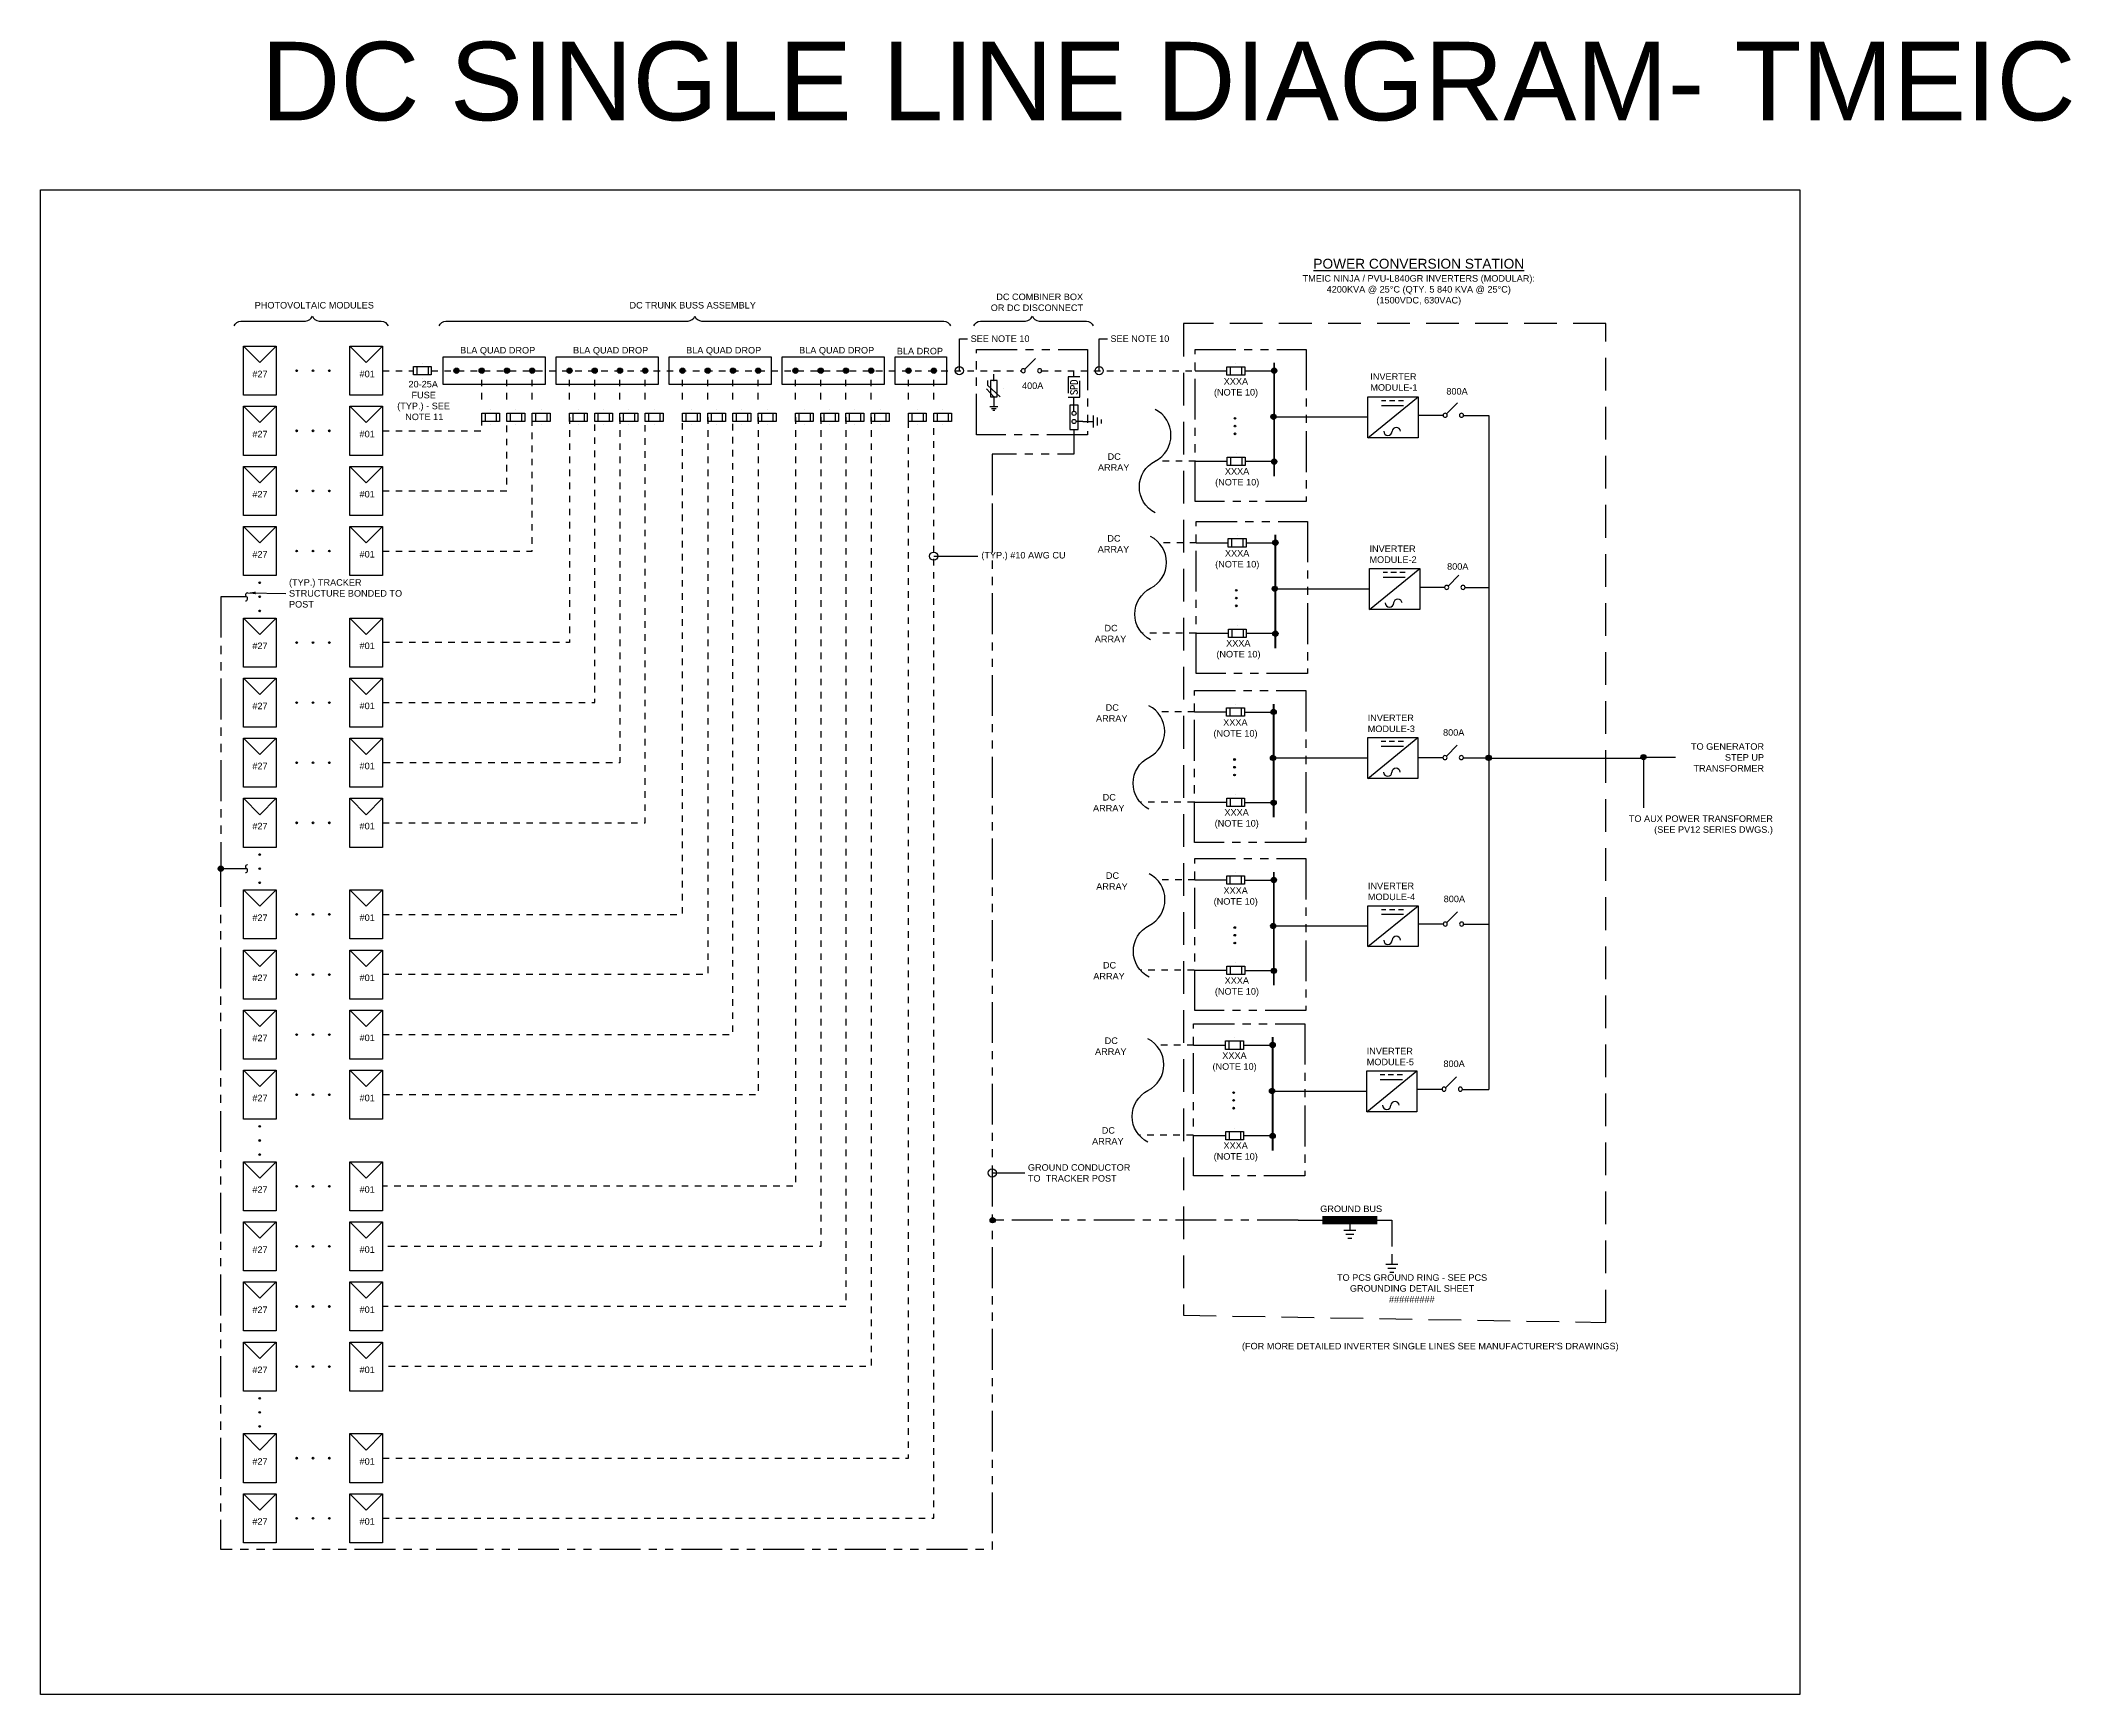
# Model space of a CAD drawing. Header units: feet. Extents: x -17 to 369, y -41 to 98.
# Drawn here: x 94.24 to 125.3, y 0 to 25.29 of the extents above; entities that cross this region are included whole.
import ezdxf

# ---------------------------------------------------------------- set-up
doc = ezdxf.new("R2010")
doc.units = ezdxf.units.FT
doc.header["$MEASUREMENT"] = 0
for name, pattern in [('DASHED', [0.75, 0.5, -0.25]), ('DASHED2', [0.375, 0.25, -0.125]), ('HIDDEN', [0.375, 0.25, -0.125]), ('HIDDEN4', [0.0935, 0.0625, -0.031]), ('PHANTOM2', [1.25, 0.625, -0.125, 0.125, -0.125, 0.125, -0.125])]:
    doc.linetypes.add(name, pattern=pattern)
for name, color, linetype in [('E-1LIN', 4, 'Continuous'), ('E-CABL', 133, 'HIDDEN4'), ('E-ELEC-BRDR', 171, 'DASHED2'), ('E-HVMV-EQUP', 91, 'Continuous'), ('E-LV-BUS', 32, 'Continuous'), ('E-LV-EQUP', 211, 'Continuous'), ('E-PROD-COND-06F', 4, 'Continuous'), ('E-PROD-COND-06FC', 4, 'Continuous'), ('E-TEXT', 7, 'Continuous'), ('G-ANNO-TEXT', 1, 'Continuous')]:
    doc.layers.add(name, color=color, linetype=linetype)
doc.layers.add('G-TABL', color=7, linetype='Continuous', lineweight=40)
doc.styles.add('FSLR_Notes', font='Simplex.shx', dxfattribs={"width": 0.8, "height": 0.109375})
doc.styles.add('NEI-A', font='arial.ttf')
doc.styles.add('T10', font='romans.shx', dxfattribs={"height": 0.1})
doc.dimstyles.new('NEI-A', dxfattribs={"dimtxt": 0.1, "dimasz": 0.125, "dimexe": 0.0625, "dimexo": 0.0625, "dimgap": 0.0625, "dimtad": 0, "dimtih": 1, "dimtoh": 1, "dimdec": 4, "dimzin": 3, "dimdsep": 46, "dimlunit": 4, "dimtxsty": 'NEI-A', "dimcen": 0, "dimadec": 0, "dimazin": 0, "dimtfac": 0.75, "dimtdec": 4, "dimtofl": 0, "dimtmove": 0, "dimatfit": 3, "dimfxl": 1, "dimfrac": 1, "dimtolj": 1, "dimtzin": 0, "dimarcsym": 0})

msp = doc.modelspace()

# ---------------------------------------------------------------- texts
at = {"layer": 'Defpoints', "color": 1, "insert": (111.491, 24.055), "char_height": 1.2, "attachment_point": 8, "style": 'NEI-A'}
msp.add_mtext('DC SINGLE LINE DIAGRAM- TMEIC', dxfattribs=at)
at = {"layer": 'G-ANNO-TEXT', "char_height": 0.15, "attachment_point": 2, "style": 'NEI-A'}
for s, insert in [('{\\LPOWER CONVERSION STATION\\P\\H0.66667x;\\lTMEIC NINJA / PVU-L840GR \\H1.00001x;INVERTERS (MODULAR):\\P4200KVA @ 25%%DC (QTY. 5 840 KVA @ 25\\H1x;%%DC)\\P(1500VDC, 630VAC)}', (115.321, 21.954)), ("{\\H0.66667x;(FOR MORE DETAILED INVERTER SINGLE LINES SEE MANUFACTURER'S DRAWINGS)}", (115.497, 5.376))]:
    msp.add_mtext(s, dxfattribs=dict(at, insert=insert))
at = {"layer": 'G-ANNO-TEXT', "char_height": 0.1, "style": 'NEI-A'}
for s, insert, width, attachment_point in [('PHOTOVOLTAIC MODULES', (99.339, 21.243), 1.81785, 6), ('DC TRUNK BUSS ASSEMBLY', (105.181, 21.243), 1.93286, 6), ('DC COMBINER BOX OR DC DISCONNECT', (110.186, 21.288), 1.41075, 6), ('BLA QUAD DROP', (101.806, 20.542), 1.14384, 6), ('BLA QUAD DROP', (103.534, 20.542), 1.14384, 6), ('BLA QUAD DROP', (105.263, 20.542), 1.14384, 6), ('BLA QUAD DROP', (106.991, 20.542), 1.14384, 6), ('BLA DROP', (108.044, 20.542), 0.70141, 6), ('SEE NOTE 10', (108.466, 20.732), 0.90455, 4), ('SEE NOTE 10', (110.605, 20.732), 1.05707, 4), ('\\A1;\\pi0.11643;#27 ', (97.363, 20.192), 0.45816, 4), ('\\A1;\\pi0.12608;#01 ', (98.993, 20.192), 0.45816, 4), ('\\A1;INVERTER MODULE-1', (114.58, 20.069), 0.70557, 4), ('\\A1;\\pi0.2194;20-25A\\P\\pi0.26589;FUSE\\P\\pi0.04706;(TYP.) - SEE \\P\\pi0.16971;NOTE 11', (99.648, 19.786), 0.88539, 4), ('\\A1;\\pi-0.04469;400A', (109.297, 20.012), 0.23531, 4), ('\\A1;\\pi0.14948;XXXA\\P\\pi0;{\\A0;(NOTE 10)}', (112.188, 19.981), 0.67126, 4), ('\\A1;\\pi0.17523;800A', (115.568, 19.927), 0.67126, 4), ('\\A1;\\pi0.11643;#27 ', (97.363, 19.273), 0.45816, 4), ('\\A1;\\pi0.12608;#01 ', (98.993, 19.273), 0.45816, 4), ('\\A1;\\pi0.02492;DC\\P\\pi-0.12245;ARRAY ', (110.536, 18.846), 0.23531, 4), ('\\A1;\\pi0.14948;XXXA\\P\\pi0;{\\A0;(NOTE 10)}', (112.206, 18.606), 0.67126, 4), ('\\A1;\\pi0.11643;#27 ', (97.363, 18.354), 0.45816, 4), ('\\A1;\\pi0.12608;#01 ', (98.993, 18.354), 0.45816, 4), ('\\A1;\\pi0.02492;DC\\P\\pi-0.12245;ARRAY ', (110.533, 17.595), 0.23531, 4), ('\\A1;\\pi0.11643;#27 ', (97.363, 17.435), 0.45816, 4), ('\\A1;\\pi0.12608;#01 ', (98.993, 17.435), 0.45816, 4), ('\\A1;\\pi0.14948;XXXA\\P\\pi0;{\\A0;(NOTE 10)}', (112.207, 17.352), 0.67126, 4), ('\\A1;INVERTER MODULE-2', (114.567, 17.436), 0.70557, 4), ('\\A1;\\pi0.17523;800A', (115.579, 17.248), 0.67126, 4), ('(TYP.) TRACKER STRUCTURE BONDED TO POST', (98.04, 16.837), 2.00366, 4), ('\\A1;\\pi0.02492;DC\\P\\pi-0.12245;ARRAY ', (110.488, 16.223), 0.23531, 4), ('\\A1;\\pi0.11643;#27 ', (97.363, 16.035), 0.45816, 4), ('\\A1;\\pi0.12608;#01 ', (98.993, 16.035), 0.45816, 4), ('\\A1;\\pi0.14948;XXXA\\P\\pi0;{\\A0;(NOTE 10)}', (112.225, 15.976), 0.67126, 4), ('\\A1;\\pi0.11643;#27 ', (97.363, 15.116), 0.45816, 4), ('\\A1;\\pi0.12608;#01 ', (98.993, 15.116), 0.45816, 4), ('\\A1;\\pi0.02492;DC\\P\\pi-0.12245;ARRAY ', (110.507, 15.008), 0.23531, 4), ('\\A1;\\pi0.14948;XXXA\\P\\pi0;{\\A0;(NOTE 10)}', (112.18, 14.765), 0.67126, 4), ('\\A1;INVERTER MODULE-3', (114.54, 14.849), 0.70557, 4), ('\\A1;\\pi0.17523;800A', (115.517, 14.709), 0.67126, 4), ('TO GENERATOR STEP UP TRANSFORMER', (120.602, 14.328), 1.18112, 6), ('\\A1;\\pi0.11643;#27 ', (97.363, 14.197), 0.45816, 4), ('\\A1;\\pi0.12608;#01 ', (98.993, 14.197), 0.45816, 4), ('\\A1;\\pi0.02492;DC\\P\\pi-0.12245;ARRAY ', (110.461, 13.636), 0.23531, 4), ('\\A1;\\pi0.14948;XXXA\\P\\pi0;{\\A0;(NOTE 10)}', (112.199, 13.389), 0.67126, 4), ('TO AUX POWER TRANSFORMER (SEE PV12 SERIES DWGS.)', (120.738, 13.294), 2.20346, 6), ('\\A1;\\pi0.11643;#27 ', (97.363, 13.278), 0.45816, 4), ('\\A1;\\pi0.12608;#01 ', (98.993, 13.278), 0.45816, 4), ('\\A1;\\pi0.02492;DC\\P\\pi-0.12245;ARRAY ', (110.51, 12.438), 0.23531, 4), ('\\A1;\\pi0.14948;XXXA\\P\\pi0;{\\A0;(NOTE 10)}', (112.184, 12.195), 0.67126, 4), ('\\A1;INVERTER MODULE-4', (114.543, 12.279), 0.70557, 4), ('\\A1;\\pi0.17523;800A', (115.527, 12.164), 0.67126, 4), ('\\A1;\\pi0.11643;#27 ', (97.363, 11.877), 0.45816, 4), ('\\A1;\\pi0.12608;#01 ', (98.993, 11.877), 0.45816, 4), ('\\A1;\\pi0.02492;DC\\P\\pi-0.12245;ARRAY ', (110.465, 11.067), 0.23531, 4), ('\\A1;\\pi0.11643;#27 ', (97.363, 10.958), 0.45816, 4), ('\\A1;\\pi0.12608;#01 ', (98.993, 10.958), 0.45816, 4), ('\\A1;\\pi0.14948;XXXA\\P\\pi0;{\\A0;(NOTE 10)}', (112.202, 10.819), 0.67126, 4), ('\\A1;\\pi0.11643;#27 ', (97.363, 10.039), 0.45816, 4), ('\\A1;\\pi0.12608;#01 ', (98.993, 10.039), 0.45816, 4), ('\\A1;\\pi0.02492;DC\\P\\pi-0.12245;ARRAY ', (110.492, 9.913), 0.23531, 4), ('\\A1;\\pi0.14948;XXXA\\P\\pi0;{\\A0;(NOTE 10)}', (112.166, 9.67), 0.67126, 4), ('\\A1;INVERTER MODULE-5', (114.525, 9.754), 0.70557, 4), ('\\A1;\\pi0.17523;800A', (115.523, 9.643), 0.67126, 4), ('\\A1;\\pi0.11643;#27 ', (97.363, 9.12), 0.45816, 4), ('\\A1;\\pi0.12608;#01 ', (98.993, 9.12), 0.45816, 4), ('\\A1;\\pi0.02492;DC\\P\\pi-0.12245;ARRAY ', (110.447, 8.542), 0.23531, 4), ('\\A1;\\pi0.14948;XXXA\\P\\pi0;{\\A0;(NOTE 10)}', (112.184, 8.295), 0.67126, 4), ('GROUND CONDUCTOR TO  TRACKER POST', (109.342, 7.974), 1.56689, 4), ('\\A1;\\pi0.11643;#27 ', (97.363, 7.72), 0.45816, 4), ('\\A1;\\pi0.12608;#01 ', (98.993, 7.72), 0.45816, 4), ('\\A1;\\pi0.05081;GROUND BUS', (113.763, 7.425), 1.03381, 4), ('\\A1;\\pi0.11643;#27 ', (97.363, 6.801), 0.45816, 4), ('\\A1;\\pi0.12608;#01 ', (98.993, 6.801), 0.45816, 4), ('\\A1;\\pi0.14194;TO PCS GROUND RING - SEE PCS \\P\\pi0.33969;GROUNDING DETAIL SHEET \\P\\pi0.93741;#########', (113.928, 6.208), 2.57086, 4), ('\\A1;\\pi0.11643;#27 ', (97.363, 5.882), 0.45816, 4), ('\\A1;\\pi0.12608;#01 ', (98.993, 5.882), 0.45816, 4), ('\\A1;\\pi0.11643;#27 ', (97.363, 4.963), 0.45816, 4), ('\\A1;\\pi0.12608;#01 ', (98.993, 4.963), 0.45816, 4), ('\\A1;\\pi0.11643;#27 ', (97.363, 3.562), 0.45816, 4), ('\\A1;\\pi0.12608;#01 ', (98.993, 3.562), 0.45816, 4), ('\\A1;\\pi0.11643;#27 ', (97.363, 2.644), 0.45816, 4), ('\\A1;\\pi0.12608;#01 ', (98.993, 2.644), 0.45816, 4)]:
    msp.add_mtext(s, dxfattribs=dict(at, insert=insert, width=width, attachment_point=attachment_point))
at = {"layer": 'G-TABL', "insert": (109.992, 20.106), "char_height": 0.1094, "attachment_point": 3, "rotation": 90, "style": 'FSLR_Notes'}
msp.add_mtext_dynamic_manual_height_columns('SPD', width=0.02378, gutter_width=0.547, heights=[0], dxfattribs=at)

# ---------------------------------------------------------------- blocks, each defined once
blk = doc.blocks.new('03')
at = {"linetype": 'Continuous'}
h = blk.add_hatch(color=256, dxfattribs=at)
h.dxf.hatch_style = 1
h.paths.add_polyline_path([(-0.04, 0, 1), (0.04, 0, 1)])
blk.add_circle((0, 0), 0.04, dxfattribs=at)
blk = doc.blocks.new('E-017')
blk.add_line((0.022, 0.053), (0.188, 0.219))
for centre in [(0, 0.281), (0, 0.031)]:
    blk.add_circle(centre, 0.0312)
blk = doc.blocks.new('*U31')
at = {"color": 0}
for points in [[(-0.112, 0.125), (0, 0)], [(0, 0), (0, -0.144)], [(-0.06, -0.144), (0.06, -0.144)], [(-0.036, -0.174), (0.036, -0.174)], [(-0.015, -0.203), (0.015, -0.203)]]:
    blk.add_lwpolyline(points, dxfattribs=at)
blk = doc.blocks.new('*U29')
at = {"color": 0}
for p in [(0, 0), (0, -0.25)]:
    blk.add_point(p, dxfattribs=at)
at = {"layer": 'Defpoints', "color": 2}
blk.add_line((0.146, -0.125), (0.146, -0.125), dxfattribs=at)
at = {"layer": 'E-HVMV-EQUP', "color": 0}
blk.add_lwpolyline([(-0.096, 0), (-0.096, -0.069), (0.096, -0.25)], dxfattribs=at)
blk.add_lwpolyline([(0.05, 0), (-0.05, 0), (-0.05, -0.25), (0.05, -0.25)], close=True, dxfattribs=at)
blk.add_blockref('*U31', (0, -0.25))
blk = doc.blocks.new('1-LINE - FUSE')
at = {"layer": 'Defpoints', "color": 2}
for p, q in [((-0.114, 0.137), (-0.114, 0.137)), ((0.114, 0.137), (0.114, 0.137))]:
    blk.add_line(p, q, dxfattribs=at)
at = {"layer": 'E-HVMV-EQUP', "color": 0}
for p, q in [((-0.064, 0.223), (0.064, 0.223)), ((-0.064, 0.05), (0.064, 0.05))]:
    blk.add_line(p, q, dxfattribs=at)
blk.add_lwpolyline([(0.064, 0), (-0.064, 0), (-0.064, 0.273), (0.064, 0.273)], close=True, dxfattribs=at)
blk = doc.blocks.new('E-015')
for p, q in [((0, 0), (0, -0.15625)), ((-0.09375, -0.15625), (0.09375, -0.15625)), ((-0.0625, -0.21875), (0.0625, -0.21875)), ((-0.03125, -0.28125), (0.03125, -0.28125))]:
    blk.add_line(p, q)
blk = doc.blocks.new('E-005')
blk.add_line((-0.384, 0), (0.384, 0.625))
blk.add_lwpolyline([(0.384, 0), (-0.384, 0), (-0.384, 0.625), (0.384, 0.625)], close=True)
at = {"layer": 'E-TEXT'}
for p, q in [((-0.108, 0.564), (-0.177, 0.564)), ((0.163, 0.488), (-0.177, 0.488)), ((0.028, 0.564), (-0.056, 0.564)), ((0.163, 0.564), (0.082, 0.564))]:
    blk.add_line(p, q, dxfattribs=at)
for centre, start, end in [((-0.078, 0.098), 180, 0), ((0.05, 0.093), 4.1036, 175.8964)]:
    blk.add_arc(centre, 0.0642, start, end, dxfattribs=at)
blk = doc.blocks.new('end break')
for centre, major_axis in [((0.016, 0.06), (-0.0162, -0.0604)), ((-0.016, -0.06), (0.0162, 0.0604))]:
    blk.add_ellipse(centre, major_axis=major_axis, ratio=0.75, start_param=3.141593, end_param=6.283185)
blk = doc.blocks.new('3-LINE - CONTINUATION SYMBOL')
at = {"layer": 'E-HVMV-EQUP', "color": 0}
blk.add_lwpolyline([(-0.1082, 0, -0.611301), (0, 0, 0.611301), (0.1082, 0)], format="xyb", dxfattribs=at)

# ---------------------------------------------------------------- hatches: boundary and pattern name
at = {"layer": 'E-PROD-COND-06F'}
for points in [[(98.144, 20.242, -1), (98.17, 20.242, -1)], [(98.394, 20.242, -1), (98.42, 20.242, -1)], [(98.644, 20.242, -1), (98.67, 20.242, -1)], [(98.144, 19.323, -1), (98.17, 19.323, -1)], [(98.394, 19.323, -1), (98.42, 19.323, -1)], [(98.644, 19.323, -1), (98.67, 19.323, -1)], [(112.511, 19.501, -1), (112.511, 19.527, -1)], [(112.511, 19.382, -1), (112.511, 19.408, -1)], [(112.511, 19.263, -1), (112.511, 19.29, -1)], [(98.144, 18.404, -1), (98.17, 18.404, -1)], [(98.394, 18.404, -1), (98.42, 18.404, -1)], [(98.644, 18.404, -1), (98.67, 18.404, -1)], [(98.144, 17.485, -1), (98.17, 17.485, -1)], [(98.394, 17.485, -1), (98.42, 17.485, -1)], [(98.644, 17.485, -1), (98.67, 17.485, -1)], [(97.592, 16.987, -1), (97.592, 17.013, -1)], [(97.592, 16.772, -1), (97.592, 16.798, -1)], [(112.53, 16.871, -1), (112.53, 16.897, -1)], [(112.53, 16.752, -1), (112.53, 16.778, -1)], [(97.592, 16.583, 1), (97.592, 16.556, 1)], [(112.53, 16.634, -1), (112.53, 16.66, -1)], [(98.144, 16.085, -1), (98.17, 16.085, -1)], [(98.394, 16.085, -1), (98.42, 16.085, -1)], [(98.644, 16.085, -1), (98.67, 16.085, -1)], [(98.144, 15.166, -1), (98.17, 15.166, -1)], [(98.394, 15.166, -1), (98.42, 15.166, -1)], [(98.644, 15.166, -1), (98.67, 15.166, -1)], [(112.504, 14.284, -1), (112.504, 14.31, -1)], [(98.144, 14.247, -1), (98.17, 14.247, -1)], [(98.394, 14.247, -1), (98.42, 14.247, -1)], [(98.644, 14.247, -1), (98.67, 14.247, -1)], [(112.504, 14.165, -1), (112.504, 14.191, -1)], [(112.504, 14.046, -1), (112.504, 14.073, -1)], [(98.144, 13.328, -1), (98.17, 13.328, -1)], [(98.394, 13.328, -1), (98.42, 13.328, -1)], [(98.644, 13.328, -1), (98.67, 13.328, -1)], [(97.592, 12.83, -1), (97.592, 12.856, -1)], [(97.592, 12.614, -1), (97.592, 12.641, -1)], [(97.592, 12.425, 1), (97.592, 12.399, 1)], [(98.144, 11.927, -1), (98.17, 11.927, -1)], [(98.394, 11.927, -1), (98.42, 11.927, -1)], [(98.644, 11.927, -1), (98.67, 11.927, -1)], [(112.507, 11.714, -1), (112.507, 11.74, -1)], [(112.507, 11.595, -1), (112.507, 11.622, -1)], [(112.507, 11.477, -1), (112.507, 11.503, -1)], [(98.144, 11.008, -1), (98.17, 11.008, -1)], [(98.394, 11.008, -1), (98.42, 11.008, -1)], [(98.644, 11.008, -1), (98.67, 11.008, -1)], [(98.144, 10.089, -1), (98.17, 10.089, -1)], [(98.394, 10.089, -1), (98.42, 10.089, -1)], [(98.644, 10.089, -1), (98.67, 10.089, -1)], [(98.144, 9.17, -1), (98.17, 9.17, -1)], [(98.394, 9.17, -1), (98.42, 9.17, -1)], [(98.644, 9.17, -1), (98.67, 9.17, -1)], [(112.489, 9.189, -1), (112.489, 9.215, -1)], [(112.489, 9.07, -1), (112.489, 9.097, -1)], [(97.592, 8.672, -1), (97.592, 8.699, -1)], [(112.489, 8.952, -1), (112.489, 8.978, -1)], [(97.592, 8.457, -1), (97.592, 8.483, -1)], [(97.592, 8.268, 1), (97.592, 8.241, 1)], [(98.144, 7.77, -1), (98.17, 7.77, -1)], [(98.394, 7.77, -1), (98.42, 7.77, -1)], [(98.644, 7.77, -1), (98.67, 7.77, -1)], [(98.144, 6.851, -1), (98.17, 6.851, -1)], [(98.394, 6.851, -1), (98.42, 6.851, -1)], [(98.644, 6.851, -1), (98.67, 6.851, -1)], [(98.144, 5.932, -1), (98.17, 5.932, -1)], [(98.394, 5.932, -1), (98.42, 5.932, -1)], [(98.644, 5.932, -1), (98.67, 5.932, -1)], [(98.144, 5.013, -1), (98.17, 5.013, -1)], [(98.394, 5.013, -1), (98.42, 5.013, -1)], [(98.644, 5.013, -1), (98.67, 5.013, -1)], [(97.592, 4.515, -1), (97.592, 4.541, -1)], [(97.592, 4.3, -1), (97.592, 4.326, -1)], [(97.592, 4.11, 1), (97.592, 4.084, 1)], [(98.144, 3.612, -1), (98.17, 3.612, -1)], [(98.394, 3.612, -1), (98.42, 3.612, -1)], [(98.644, 3.612, -1), (98.67, 3.612, -1)], [(98.144, 2.693, -1), (98.17, 2.693, -1)], [(98.394, 2.693, -1), (98.42, 2.693, -1)], [(98.644, 2.693, -1), (98.67, 2.693, -1)]]:
    msp.add_hatch(color=7, dxfattribs=at).paths.add_polyline_path(points)

# ---------------------------------------------------------------- linework, layer by layer
msp.add_lwpolyline([(110.109, 19.341), (110.109, 19.716), (109.984, 19.716), (109.984, 19.341)], close=True)
for centre in [(110.049, 19.591), (110.049, 19.466)]:
    msp.add_circle(centre, 0.0312)
at = {"layer": 'E-1LIN', "linetype": 'HIDDEN', "flags": 128}
for points in [[(110.047, 20.149), (110.047, 20.242)], [(110.047, 19.623), (110.047, 19.839)], [(110.184, 19.466), (110.08, 19.466)]]:
    msp.add_lwpolyline(points, dxfattribs=at)
at = {"layer": 'E-1LIN', "linetype": 'HIDDEN'}
msp.add_lwpolyline([(109.959, 20.149), (109.959, 19.839), (110.135, 19.839), (110.135, 20.149)], close=True, dxfattribs=at)
at = {"layer": 'E-CABL', "flags": 128}
for points in [[(99.472, 20.242), (99.944, 20.242)], [(100.217, 20.242), (108.822, 20.242)], [(100.988, 19.804), (100.988, 20.242)], [(101.374, 19.804), (101.374, 20.242)], [(101.76, 19.804), (101.76, 20.242)], [(102.33, 19.804), (102.33, 20.242)], [(102.716, 19.804), (102.716, 20.242)], [(103.102, 19.804), (103.102, 20.242)], [(103.489, 19.804), (103.489, 20.242)], [(104.058, 19.804), (104.058, 20.242)], [(104.445, 19.804), (104.445, 20.242)], [(104.831, 19.804), (104.831, 20.242)], [(105.217, 19.804), (105.217, 20.242)], [(105.787, 19.804), (105.787, 20.242)], [(106.173, 19.804), (106.173, 20.242)], [(106.559, 19.804), (106.559, 20.242)], [(106.946, 19.804), (106.946, 20.242)], [(107.515, 19.804), (107.515, 20.242)], [(107.902, 19.804), (107.902, 20.242)], [(108.822, 20.242), (109.24, 20.242)], [(108.822, 20.091), (108.822, 20.242)], [(109.552, 20.242), (111.899, 20.242)], [(99.472, 19.323), (100.988, 19.323), (100.988, 19.531)], [(99.472, 18.404), (101.374, 18.404), (101.374, 19.531)], [(99.472, 17.485), (101.76, 17.485), (101.76, 19.531)], [(99.472, 15.166), (102.716, 15.166), (102.716, 19.531)], [(99.472, 13.328), (103.489, 13.328), (103.489, 19.531)], [(99.472, 11.927), (104.058, 11.927), (104.058, 19.531)], [(99.472, 10.089), (104.831, 10.089), (104.831, 19.531)], [(102.33, 19.531), (102.33, 16.085), (99.472, 16.085)], [(103.102, 19.531), (103.102, 14.247), (99.472, 14.247)], [(104.445, 19.531), (104.445, 11.008), (99.472, 11.008)], [(105.217, 19.531), (105.217, 9.17), (99.472, 9.17)], [(105.787, 19.531), (105.787, 7.77), (99.472, 7.77)], [(106.173, 19.531), (106.173, 6.851), (99.472, 6.851)], [(106.559, 19.531), (106.559, 5.932), (99.472, 5.932)], [(106.946, 19.531), (106.946, 5.013), (99.472, 5.013)], [(99.472, 3.612), (107.515, 3.612), (107.515, 19.531)], [(99.472, 2.693), (107.902, 2.693), (107.902, 19.531)], [(111.903, 18.86), (111.289, 18.86)], [(111.918, 17.612), (111.344, 17.612)], [(111.907, 16.231), (111.085, 16.231)], [(111.891, 15.025), (111.317, 15.025)], [(111.881, 13.644), (111.059, 13.644)], [(111.895, 12.455), (111.321, 12.455)], [(111.884, 11.075), (111.062, 11.075)], [(111.876, 9.93), (111.303, 9.93)], [(111.866, 8.55), (111.044, 8.55)]]:
    msp.add_lwpolyline(points, dxfattribs=at)
at = {"layer": 'E-ELEC-BRDR', "linetype": 'DASHED'}
msp.add_lwpolyline([(118.183, 5.689), (118.183, 20.962), (111.721, 20.962), (111.721, 5.798)], close=True, dxfattribs=at)
at = {"layer": 'E-LV-BUS', "flags": 128}
for points in [[(111.899, 20.242), (112.387, 20.242)], [(112.661, 20.24), (113.109, 20.24)], [(113.149, 19.538), (114.543, 19.538)], [(115.311, 19.564), (115.699, 19.564)], [(116.005, 19.558), (116.393, 19.558)], [(116.392, 19.557), (116.392, 16.921)], [(111.903, 18.86), (112.391, 18.86)], [(112.665, 18.857), (113.113, 18.857)], [(111.918, 17.612), (112.406, 17.612)], [(112.679, 17.61), (113.128, 17.61)], [(113.168, 16.908), (114.562, 16.908)], [(115.334, 16.931), (115.721, 16.931)], [(116.028, 16.925), (116.392, 16.925)], [(116.392, 16.921), (116.392, 9.252)], [(111.922, 16.23), (112.41, 16.23)], [(112.683, 16.227), (113.132, 16.227)], [(111.891, 15.025), (112.38, 15.025)], [(112.653, 15.023), (113.101, 15.023)], [(113.141, 14.321), (114.535, 14.321)], [(115.308, 14.328), (115.696, 14.328)], [(116.002, 14.322), (116.39, 14.322)], [(116.392, 14.319), (118.782, 14.319)], [(118.759, 14.333), (118.759, 13.56)], [(118.759, 14.333), (119.247, 14.333)], [(111.895, 13.643), (112.384, 13.643)], [(112.657, 13.64), (113.105, 13.64)], [(111.895, 12.455), (112.383, 12.455)], [(112.656, 12.453), (113.104, 12.453)], [(113.144, 11.751), (114.539, 11.751)], [(115.311, 11.782), (115.699, 11.782)], [(116.005, 11.777), (116.393, 11.777)], [(111.898, 11.073), (112.387, 11.073)], [(112.66, 11.071), (113.108, 11.071)], [(111.876, 9.93), (112.365, 9.93)], [(112.638, 9.928), (113.086, 9.928)], [(113.126, 9.227), (114.521, 9.227)], [(115.293, 9.257), (115.681, 9.257)], [(115.987, 9.252), (116.392, 9.252)], [(111.88, 8.548), (112.369, 8.548)], [(112.642, 8.546), (113.09, 8.546)]]:
    msp.add_lwpolyline(points, dxfattribs=at)
at = {"layer": 'E-LV-EQUP', "flags": 128}
for points in [[(97.342, 20.617), (97.592, 20.367), (97.842, 20.617), (97.842, 19.867), (97.342, 19.867), (97.342, 20.617), (97.842, 20.617)], [(98.972, 20.617), (99.222, 20.367), (99.472, 20.617), (99.472, 19.867), (98.972, 19.867), (98.972, 20.617), (99.472, 20.617)], [(97.342, 19.698), (97.592, 19.448), (97.842, 19.698), (97.842, 18.948), (97.342, 18.948), (97.342, 19.698), (97.842, 19.698)], [(98.972, 19.698), (99.222, 19.448), (99.472, 19.698), (99.472, 18.948), (98.972, 18.948), (98.972, 19.698), (99.472, 19.698)], [(97.342, 18.779), (97.592, 18.529), (97.842, 18.779), (97.842, 18.029), (97.342, 18.029), (97.342, 18.779), (97.842, 18.779)], [(98.972, 18.779), (99.222, 18.529), (99.472, 18.779), (99.472, 18.029), (98.972, 18.029), (98.972, 18.779), (99.472, 18.779)], [(97.342, 17.86), (97.592, 17.61), (97.842, 17.86), (97.842, 17.11), (97.342, 17.11), (97.342, 17.86), (97.842, 17.86)], [(98.972, 17.86), (99.222, 17.61), (99.472, 17.86), (99.472, 17.11), (98.972, 17.11), (98.972, 17.86), (99.472, 17.86)], [(97.342, 16.46), (97.592, 16.21), (97.842, 16.46), (97.842, 15.71), (97.342, 15.71), (97.342, 16.46), (97.842, 16.46)], [(98.972, 16.46), (99.222, 16.21), (99.472, 16.46), (99.472, 15.71), (98.972, 15.71), (98.972, 16.46), (99.472, 16.46)], [(97.342, 15.541), (97.592, 15.291), (97.842, 15.541), (97.842, 14.791), (97.342, 14.791), (97.342, 15.541), (97.842, 15.541)], [(98.972, 15.541), (99.222, 15.291), (99.472, 15.541), (99.472, 14.791), (98.972, 14.791), (98.972, 15.541), (99.472, 15.541)], [(97.342, 14.622), (97.592, 14.372), (97.842, 14.622), (97.842, 13.872), (97.342, 13.872), (97.342, 14.622), (97.842, 14.622)], [(98.972, 14.622), (99.222, 14.372), (99.472, 14.622), (99.472, 13.872), (98.972, 13.872), (98.972, 14.622), (99.472, 14.622)], [(97.342, 13.703), (97.592, 13.453), (97.842, 13.703), (97.842, 12.953), (97.342, 12.953), (97.342, 13.703), (97.842, 13.703)], [(98.972, 13.703), (99.222, 13.453), (99.472, 13.703), (99.472, 12.953), (98.972, 12.953), (98.972, 13.703), (99.472, 13.703)], [(97.342, 12.302), (97.592, 12.052), (97.842, 12.302), (97.842, 11.552), (97.342, 11.552), (97.342, 12.302), (97.842, 12.302)], [(98.972, 12.302), (99.222, 12.052), (99.472, 12.302), (99.472, 11.552), (98.972, 11.552), (98.972, 12.302), (99.472, 12.302)], [(97.342, 11.383), (97.592, 11.133), (97.842, 11.383), (97.842, 10.633), (97.342, 10.633), (97.342, 11.383), (97.842, 11.383)], [(98.972, 11.383), (99.222, 11.133), (99.472, 11.383), (99.472, 10.633), (98.972, 10.633), (98.972, 11.383), (99.472, 11.383)], [(97.342, 10.464), (97.592, 10.214), (97.842, 10.464), (97.842, 9.714), (97.342, 9.714), (97.342, 10.464), (97.842, 10.464)], [(98.972, 10.464), (99.222, 10.214), (99.472, 10.464), (99.472, 9.714), (98.972, 9.714), (98.972, 10.464), (99.472, 10.464)], [(97.342, 9.545), (97.592, 9.295), (97.842, 9.545), (97.842, 8.795), (97.342, 8.795), (97.342, 9.545), (97.842, 9.545)], [(98.972, 9.545), (99.222, 9.295), (99.472, 9.545), (99.472, 8.795), (98.972, 8.795), (98.972, 9.545), (99.472, 9.545)], [(97.342, 8.145), (97.592, 7.895), (97.842, 8.145), (97.842, 7.395), (97.342, 7.395), (97.342, 8.145), (97.842, 8.145)], [(98.972, 8.145), (99.222, 7.895), (99.472, 8.145), (99.472, 7.395), (98.972, 7.395), (98.972, 8.145), (99.472, 8.145)], [(97.342, 7.226), (97.592, 6.976), (97.842, 7.226), (97.842, 6.476), (97.342, 6.476), (97.342, 7.226), (97.842, 7.226)], [(98.972, 7.226), (99.222, 6.976), (99.472, 7.226), (99.472, 6.476), (98.972, 6.476), (98.972, 7.226), (99.472, 7.226)], [(97.342, 6.307), (97.592, 6.057), (97.842, 6.307), (97.842, 5.557), (97.342, 5.557), (97.342, 6.307), (97.842, 6.307)], [(98.972, 6.307), (99.222, 6.057), (99.472, 6.307), (99.472, 5.557), (98.972, 5.557), (98.972, 6.307), (99.472, 6.307)], [(97.342, 5.388), (97.592, 5.138), (97.842, 5.388), (97.842, 4.638), (97.342, 4.638), (97.342, 5.388), (97.842, 5.388)], [(98.972, 5.388), (99.222, 5.138), (99.472, 5.388), (99.472, 4.638), (98.972, 4.638), (98.972, 5.388), (99.472, 5.388)], [(97.342, 3.987), (97.592, 3.737), (97.842, 3.987), (97.842, 3.237), (97.342, 3.237), (97.342, 3.987), (97.842, 3.987)], [(98.972, 3.987), (99.222, 3.737), (99.472, 3.987), (99.472, 3.237), (98.972, 3.237), (98.972, 3.987), (99.472, 3.987)], [(97.342, 3.068), (97.592, 2.818), (97.842, 3.068), (97.842, 2.318), (97.342, 2.318), (97.342, 3.068), (97.842, 3.068)], [(98.972, 3.068), (99.222, 2.818), (99.472, 3.068), (99.472, 2.318), (98.972, 2.318), (98.972, 3.068), (99.472, 3.068)]]:
    msp.add_lwpolyline(points, dxfattribs=at)
for points in [[(100.397, 20.455), (101.957, 20.455), (101.957, 20.029), (100.397, 20.029)], [(102.125, 20.455), (103.685, 20.455), (103.685, 20.029), (102.125, 20.029)], [(103.854, 20.455), (105.414, 20.455), (105.414, 20.029), (103.854, 20.029)], [(105.582, 20.455), (107.142, 20.455), (107.142, 20.029), (105.582, 20.029)], [(107.311, 20.455), (108.098, 20.455), (108.098, 20.029), (107.311, 20.029)]]:
    msp.add_lwpolyline(points, close=True, dxfattribs=at)
at = {"layer": 'E-LV-EQUP', "linetype": 'PHANTOM2', "flags": 128}
for points in [[(110.047, 19.341), (110.047, 18.968), (108.797, 18.964)], [(108.797, 18.964), (108.797, 18.088)], [(97.391, 16.785), (96.997, 16.785)], [(96.997, 16.785), (96.997, 12.627)], [(97.391, 12.627), (96.997, 12.627)], [(113.474, 7.251), (108.784, 7.251)], [(113.474, 7.251), (113.847, 7.251)], [(114.686, 7.251), (114.909, 7.251), (114.909, 6.732)]]:
    msp.add_lwpolyline(points, dxfattribs=at)
at = {"layer": 'E-PROD-COND-06F', "color": 8, "linetype": 'PHANTOM2'}
for points in [[(108.555, 20.568), (110.256, 20.568), (110.256, 19.262), (108.555, 19.262)], [(111.899, 20.568), (113.6, 20.568), (113.6, 18.244), (111.899, 18.244)], [(111.918, 17.938), (113.618, 17.938), (113.618, 15.614), (111.918, 15.614)], [(111.891, 15.351), (113.592, 15.351), (113.592, 13.027), (111.891, 13.027)], [(111.895, 12.781), (113.595, 12.781), (113.595, 10.457), (111.895, 10.457)], [(111.876, 10.256), (113.577, 10.256), (113.577, 7.932), (111.876, 7.932)]]:
    msp.add_lwpolyline(points, close=True, dxfattribs=at)
at = {"layer": 'E-PROD-COND-06F'}
for points, const_width in [([(113.109, 20.363), (113.109, 18.629)], 0.03), ([(113.128, 17.733), (113.128, 15.999)], 0.03), ([(113.101, 15.146), (113.101, 13.412)], 0.03), ([(113.104, 12.577), (113.104, 10.842)], 0.03), ([(113.086, 10.052), (113.086, 8.317)], 0.03), ([(113.847, 7.251), (114.686, 7.251)], 0.13)]:
    msp.add_lwpolyline(points, dxfattribs=dict(at, const_width=const_width))
at = {"layer": 'E-PROD-COND-06F', "color": 7}
for centre in [(98.157, 20.242), (98.407, 20.242), (98.657, 20.242), (98.157, 19.323), (98.407, 19.323), (98.657, 19.323), (112.511, 19.514), (112.511, 19.395), (112.511, 19.277), (98.157, 18.404), (98.407, 18.404), (98.657, 18.404), (98.157, 17.485), (98.407, 17.485), (98.657, 17.485), (97.592, 17), (97.592, 16.785), (112.53, 16.884), (112.53, 16.765), (97.592, 16.569), (112.53, 16.647), (98.157, 16.085), (98.407, 16.085), (98.657, 16.085), (98.157, 15.166), (98.407, 15.166), (98.657, 15.166), (112.504, 14.297), (98.157, 14.247), (98.407, 14.247), (98.657, 14.247), (112.504, 14.178), (112.504, 14.06), (98.157, 13.328), (98.407, 13.328), (98.657, 13.328), (97.592, 12.843), (97.592, 12.627), (97.592, 12.412), (98.157, 11.927), (98.407, 11.927), (98.657, 11.927), (112.507, 11.727), (112.507, 11.609), (112.507, 11.49), (98.157, 11.008), (98.407, 11.008), (98.657, 11.008), (98.157, 10.089), (98.407, 10.089), (98.657, 10.089), (98.157, 9.17), (98.407, 9.17), (98.657, 9.17), (112.489, 9.202), (112.489, 9.084), (97.592, 8.686), (112.489, 8.965), (97.592, 8.47), (97.592, 8.255), (98.157, 7.77), (98.407, 7.77), (98.657, 7.77), (98.157, 6.851), (98.407, 6.851), (98.657, 6.851), (98.157, 5.932), (98.407, 5.932), (98.657, 5.932), (98.157, 5.013), (98.407, 5.013), (98.657, 5.013), (97.592, 4.528), (97.592, 4.313), (97.592, 4.097), (98.157, 3.612), (98.407, 3.612), (98.657, 3.612), (98.157, 2.693), (98.407, 2.693), (98.657, 2.693)]:
    msp.add_circle(centre, 0.0131, dxfattribs=at)
at = {"layer": 'G-ANNO-TEXT', "flags": 128}
for points in [[(97.202, 20.927, -0.298343), (97.305, 21.002), (98.294, 21.002, 0.298343), (98.397, 21.078, 0.298343), (98.499, 21.002), (99.452, 21.002, -0.298343), (99.555, 20.927)], [(100.338, 20.927, -0.298343), (100.44, 21.002), (104.145, 21.002, 0.298343), (104.248, 21.078, 0.298343), (104.35, 21.002), (108.055, 21.002, -0.298343), (108.157, 20.927)], [(108.515, 20.927, -0.298343), (108.617, 21.002), (109.308, 21.002, 0.298343), (109.411, 21.078, 0.298343), (109.513, 21.002), (110.238, 21.002, -0.298343), (110.341, 20.927)]]:
    msp.add_lwpolyline(points, format="xyb", dxfattribs=at)

# ---------------------------------------------------------------- block references
at = {"xscale": 7.308600585754728, "yscale": 7.308600585754728, "zscale": 7.308600585754728, "rotation": 89.99999999999997}
for p in [(111.289, 18.86), (111.22, 16.916), (111.193, 14.329), (111.197, 11.759), (111.179, 9.234)]:
    msp.add_blockref('3-LINE - CONTINUATION SYMBOL', p, dxfattribs=at)
at = {"layer": 'E-1LIN'}
for p in [(114.927, 19.218), (114.951, 16.593), (114.924, 14.006), (114.927, 11.436), (114.909, 8.911)]:
    msp.add_blockref('E-005', p, dxfattribs=at)
at = {"layer": 'E-1LIN', "xscale": -1, "rotation": 90}
msp.add_blockref('E-015', (110.184, 19.466), dxfattribs=at)
at = {"layer": 'E-1LIN', "xscale": -1}
for p in [(114.267, 7.251), (114.909, 6.732)]:
    msp.add_blockref('E-015', p, dxfattribs=at)
at = {"layer": 'E-HVMV-EQUP', "zscale": 2, "rotation": 270}
for p in [(100.601, 20.242), (100.988, 20.242), (101.374, 20.242), (101.76, 20.242), (102.33, 20.242), (102.716, 20.242), (103.102, 20.242), (103.489, 20.242), (104.058, 20.242), (104.445, 20.242), (104.831, 20.242), (105.217, 20.242), (105.787, 20.242), (106.173, 20.242), (106.559, 20.242), (106.946, 20.242), (107.515, 20.242), (107.902, 20.242), (113.109, 20.242), (113.099, 19.538), (113.109, 18.852), (113.128, 17.612), (113.118, 16.908), (113.128, 16.222), (113.101, 15.025), (113.091, 14.321), (116.39, 14.322), (118.759, 14.333), (113.101, 13.635), (96.997, 12.627), (113.104, 12.455), (113.095, 11.751), (113.104, 11.065), (113.086, 9.93), (113.077, 9.227), (113.086, 8.541), (108.803, 7.251)]:
    msp.add_blockref('03', p, dxfattribs=at)
at = {"layer": 'E-HVMV-EQUP'}
msp.add_blockref('*U29', (108.822, 20.091), dxfattribs=at)
at = {"layer": 'E-LV-EQUP', "rotation": 270}
for p in [(99.944, 20.242), (112.387, 20.24), (100.988, 19.531), (101.374, 19.531), (101.76, 19.531), (102.33, 19.531), (102.716, 19.531), (103.102, 19.531), (103.489, 19.531), (104.058, 19.531), (104.445, 19.531), (104.831, 19.531), (105.217, 19.531), (105.787, 19.531), (106.173, 19.531), (106.559, 19.531), (106.946, 19.531), (107.515, 19.531), (107.902, 19.531), (112.391, 18.857), (112.406, 17.61), (112.41, 16.227), (112.38, 15.023), (112.384, 13.64), (112.383, 12.453), (112.387, 11.071), (112.365, 9.928), (112.369, 8.546)]:
    msp.add_blockref('1-LINE - FUSE', p, dxfattribs=at)
at = {"layer": 'E-LV-EQUP', "xscale": 0.5000000033, "yscale": 0.5000000033, "zscale": 0.5000000033}
for p in [(97.391, 16.785), (97.391, 12.627)]:
    msp.add_blockref('end break', p, dxfattribs=at)
at = {"layer": 'E-PROD-COND-06FC', "xscale": -1, "rotation": 270}
for p in [(109.24, 20.242), (115.694, 19.561), (115.717, 16.928), (115.691, 14.326), (115.695, 11.78), (115.677, 9.255)]:
    msp.add_blockref('E-017', p, dxfattribs=at)

msp.set_redraw_order([(e.dxf.handle, doc.entitydb.next_handle()) for e in msp.query("TEXT MTEXT ATTDEF DIMENSION ARC_DIMENSION")])  # texts and dimensions are drawn at this point

# ---------------------------------------------------------------- leaders
at = {"layer": 'G-ANNO-TEXT', "annotation_type": 0, "has_hookline": 1, "hookline_direction": 0}
for points, override, text_width in [([(108.294, 20.242), (108.294, 20.732), (108.419, 20.732)], {"dimgap": 0.046875, "dimtad": 0, "dimtxsty": 'T10', "dimldrblk": 'DotBlank'}, 0.888), ([(110.433, 20.242), (110.433, 20.732), (110.558, 20.732)], {"dimgap": 0.046875, "dimtad": 0, "dimtxsty": 'T10', "dimldrblk": 'DotBlank'}, 0.888), ([(107.902, 17.406), (108.584, 17.406)], {"dimgap": 0.046875, "dimtad": 0, "dimtxsty": 'T10', "dimldrblk": 'DotBlank'}, 1.269), ([(97.407, 16.845), (97.993, 16.837)], {"dimgap": 0.046875, "dimtad": 0, "dimtxsty": 'T10'}, 1.994), ([(108.797, 7.974), (109.295, 7.974)], {"dimgap": 0.046875, "dimtad": 0, "dimtxsty": 'T10', "dimldrblk": 'DotBlank'}, 1.558)]:
    msp.add_leader(points, dimstyle='NEI-A', override=override, dxfattribs=dict(at, text_width=text_width))

# ---------------------------------------------------------------- next in the draw order: texts
at = {"layer": 'G-ANNO-TEXT', "insert": (108.63, 17.406), "char_height": 0.1, "width": 1.30925, "attachment_point": 4, "style": 'NEI-A', "bg_fill": 3, "box_fill_scale": 1.5, "bg_fill_color": 256, "bg_fill_transparency": 0}
msp.add_mtext('(TYP.) #10 AWG CU', dxfattribs=at)

# ---------------------------------------------------------------- next in the draw order: linework, layer by layer
msp.add_lwpolyline([(94.241, 23.011), (121.15, 23.011), (121.15, 0), (94.241, 0)], close=True)
at = {"layer": 'E-LV-EQUP', "linetype": 'PHANTOM2', "flags": 128}
msp.add_lwpolyline([(108.797, 18.088), (108.797, 2.217), (96.997, 2.217), (96.997, 12.627)], dxfattribs=at)

doc.saveas('drawing.dxf')
